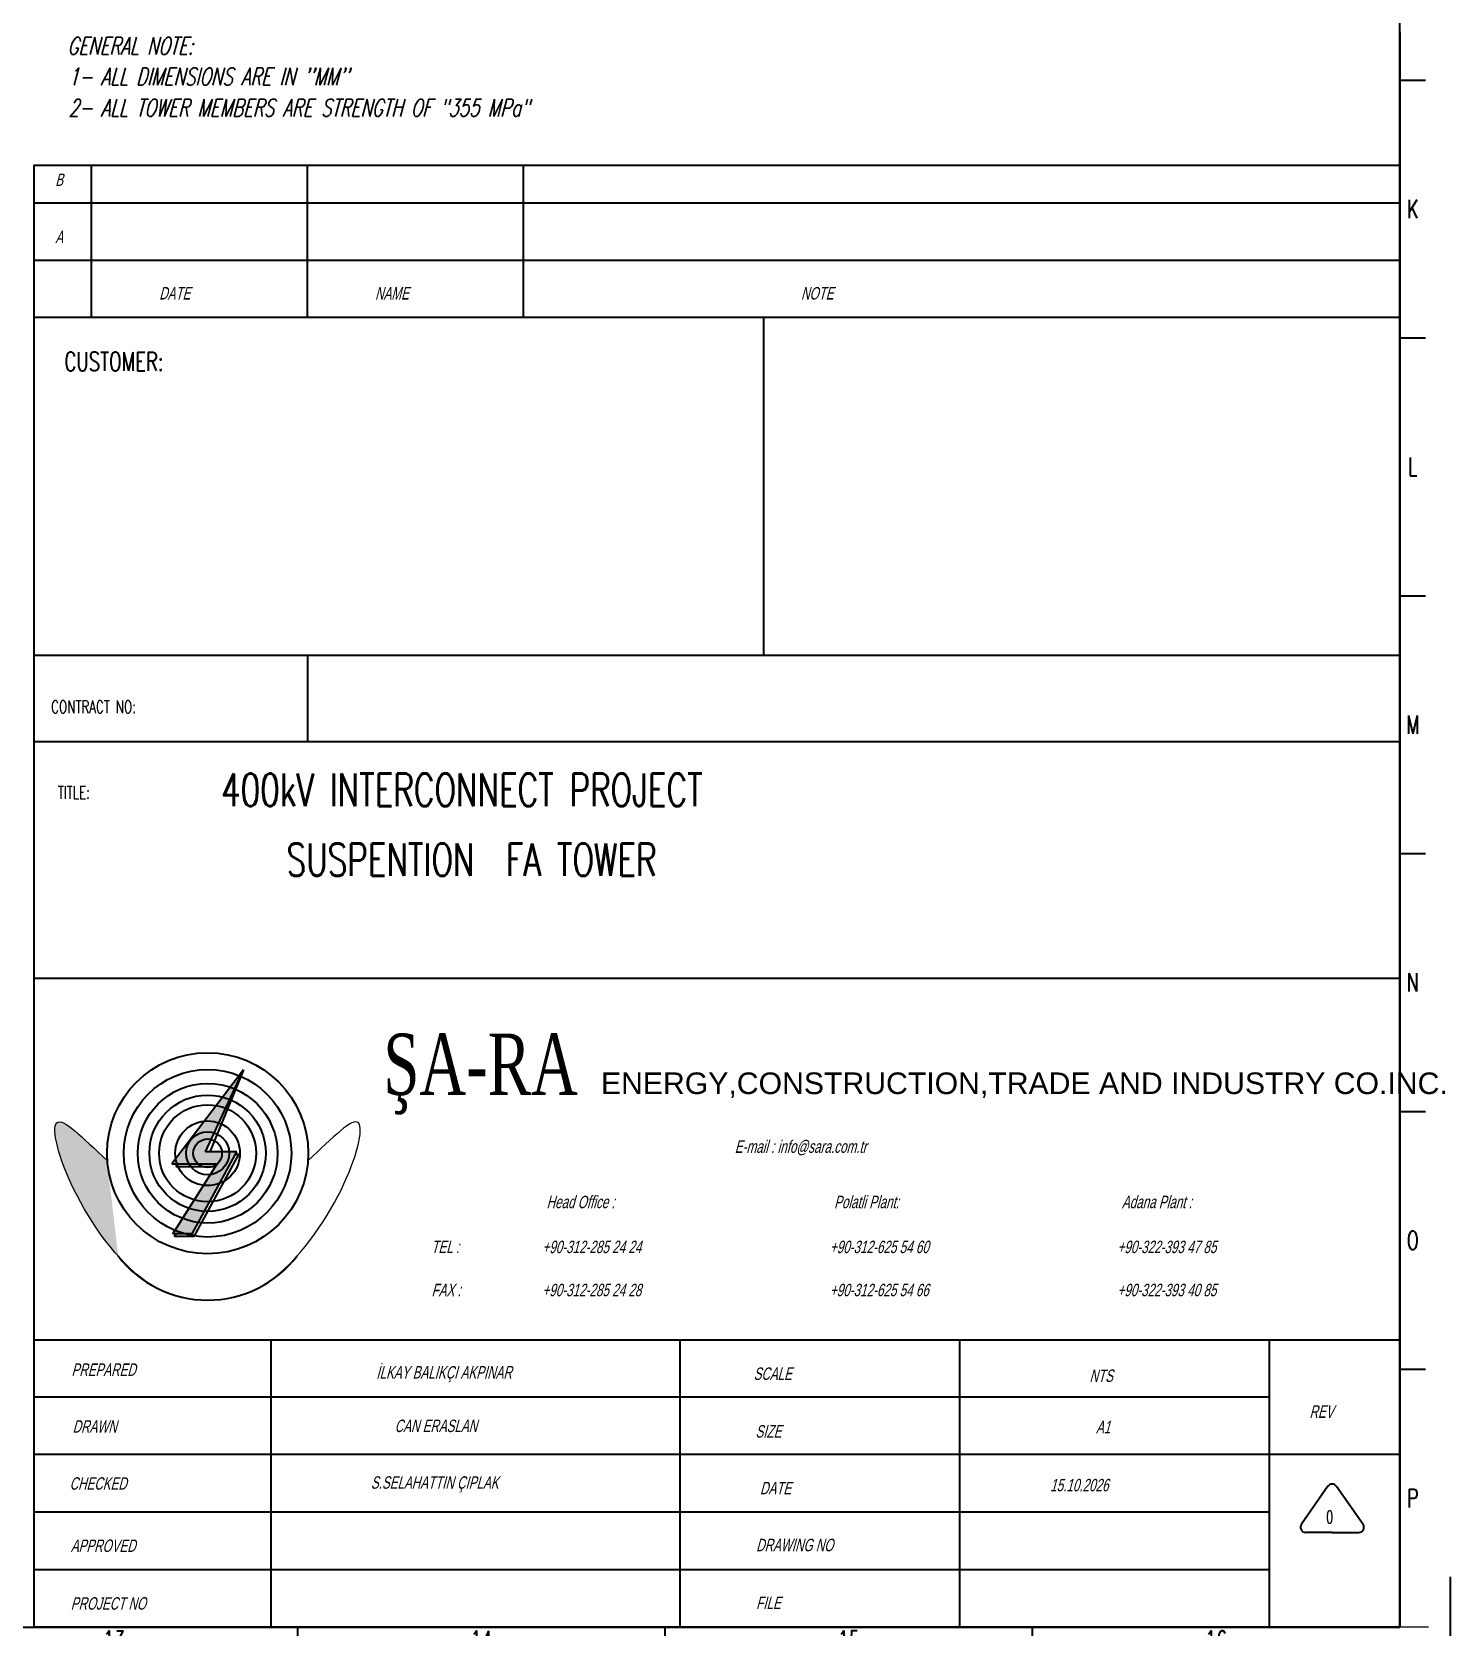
# Model space of a CAD drawing. Header units: millimetres. Extents: x 0 to 841, y 0 to 595.
# Drawn here: x 641.5 to 840.3, y 7.1 to 231.5 of the extents above; entities that cross this region are included whole.
import ezdxf
from ezdxf.enums import TextEntityAlignment as Align

# ---------------------------------------------------------------- set-up
doc = ezdxf.new("R2010")
doc.units = ezdxf.units.MM
for name, color, linetype in [('6', 3, 'Continuous'), ('ANTET', 7, 'Continuous'), ('D5', 4, 'Continuous'), ('M', 7, 'Continuous'), ('O', 1, 'Continuous'), ('P', 3, 'Continuous'), ('S', 9, 'Continuous'), ('Y', 5, 'Continuous')]:
    doc.layers.add(name, color=color, linetype=linetype)
doc.styles.add('C', font='romant.shx', dxfattribs={"width": 0.7})
doc.styles.add('M', font='simplex.shx', dxfattribs={"width": 0.7, "oblique": 15})
doc.styles.add('S', font='simplex', dxfattribs={"width": 0.7})

msp = doc.modelspace()

# ---------------------------------------------------------------- texts
at = {"layer": '6', "linetype": 'Continuous', "insert": (690.93, 90.59), "char_height": 8.6231, "width": 41.1945, "attachment_point": 1, "style": 'C'}
msp.add_mtext('{\\fTimes New Roman|b0|i0|c162|p18;ŞA-RA }', dxfattribs=at)
at = {"layer": 'M', "linetype": 'Continuous', "style": 'M', "oblique": 15, "width": 0.7}
for s, p in [('GENERAL NOTE:', (646.49, 228.34)), ("1- ALL DIMENSIONS ARE IN ''MM''", (646.64, 224.04)), ('2- ALL TOWER MEMBERS ARE STRENGTH OF "355 MPa"', (646.64, 219.65))]:
    msp.add_text(s, height=2.435, dxfattribs=at).set_placement(p)
at = {"layer": 'M', "linetype": 'Continuous', "ltscale": 3, "oblique": 15, "width": 0.7}
for s, height, p in [('B', 1.75, (644.77, 209.86)), ('A', 1.75, (644.77, 201.81)), ('DATE ', 1.753, (659.39, 193.88)), ('NAME ', 1.753, (689.76, 193.88)), ('NOTE', 1.753, (749.68, 193.88)), ('E-mail : info@sara.com.tr', 1.7527, (740.35, 73.81)), ('Head Office :', 1.7527, (713.88, 66.02)), ('Polatli Plant:', 1.7527, (754.33, 66.02)), ('Adana Plant :', 1.7527, (794.8, 66.02)), ('TEL :', 1.753, (697.66, 59.7)), ('+90-312-285 24 24', 1.7527, (713.29, 59.7)), ('+90-312-625 54 60', 1.7527, (753.73, 59.7)), ('+90-322-393 47 85', 1.7527, (794.18, 59.7)), ('FAX :', 1.753, (697.7, 53.63)), ('+90-312-285 24 28', 1.7527, (713.29, 53.63)), ('+90-312-625 54 66', 1.7527, (753.73, 53.63)), ('+90-322-393 40 85', 1.7527, (794.18, 53.63)), ('PREPARED ', 1.753, (647.06, 42.42)), ('İLKAY BALIKÇI AKPINAR', 1.7527, (689.93, 42.05)), ('SCALE', 1.753, (743, 41.86)), ('NTS', 1.753, (790.26, 41.57)), ('REV', 1.753, (821.2, 36.52)), ('DRAWN ', 1.753, (647.21, 34.43)), ('CAN ERASLAN', 1.7527, (692.52, 34.52)), ('A1', 1.753, (791.17, 34.36)), ('SIZE', 1.753, (743.27, 33.75)), ('CHECKED', 1.753, (646.79, 26.41)), ('S.SELAHATTIN ÇIPLAK', 1.7527, (689.16, 26.55)), ('DATE ', 1.753, (743.9, 25.76)), ('15.10.2026', 1.753, (784.71, 26.18)), ('APPROVED', 1.753, (646.95, 17.65)), ('DRAWING NO ', 1.7527, (743.36, 17.75)), ('PROJECT NO', 1.753, (646.95, 9.53)), ('FILE', 1.753, (743.36, 9.63))]:
    msp.add_text(s, height=height, dxfattribs=at).set_placement(p)
at = {"layer": 'M', "ltscale": 3, "style": 'S', "width": 0.7}
msp.add_text('0', height=1.75, dxfattribs=at).set_placement((823.51, 21.7))
at = {"layer": 'M', "linetype": 'Continuous', "insert": (721.53, 85.12), "char_height": 3.0396, "width": 117.8252, "attachment_point": 1}
msp.add_mtext('{\\fArial Unicode MS|b0|i0|c162|p34;\\C0;ENERGY,CONSTRUCTION,TRADE AND INDUSTRY CO.INC.}', dxfattribs=at)
at = {"layer": 'P', "style": 'S', "width": 0.7}
msp.add_text('CUSTOMER:', height=2.651, dxfattribs=at).set_placement((646.07, 183.83))
at = {"layer": 'P', "ltscale": 3, "style": 'S', "width": 0.7}
for s, height, p in [('CONTRACT NO:', 1.7527, (644.19, 135.69)), ('TITLE:', 1.753, (645.12, 123.64))]:
    msp.add_text(s, height=height, dxfattribs=at).set_placement(p)
at = {"layer": 'P', "char_height": 2.7539, "attachment_point": 1, "style": 'S'}
for s, insert in [('{\\H1.66667x;400kV INTERCONNECT PROJECT}', (668.1, 127.19)), (' {\\H1.66667x;SUSPENTION  FA TOWER}', (675.99, 117.36))]:
    msp.add_mtext_dynamic_manual_height_columns(s, width=139.954, gutter_width=0.131, heights=[-4.59], dxfattribs=dict(at, insert=insert))

# ---------------------------------------------------------------- blocks, each defined once
blk = doc.blocks.new('A$C518C54F8')
for p, q in [((0, 12314.4), (0, 12614.7)), ((0, 12614.7), (300.4, 12614.7)), ((17840.8, 12614.7), (17540.5, 12614.7)), ((17840.8, 12314.4), (17840.8, 12614.7)), ((0, 300.4), (0, 0)), ((17840.8, 300.4), (17840.8, 0)), ((0, 0), (300.4, 0)), ((17840.8, 0), (17540.5, 0))]:
    blk.add_line(p, q)
at = {"color": 7}
for p, q in [((1246.5, 12464.6), (1246.5, 12541.5)), ((2342.7, 12464.6), (2342.7, 12541.5)), ((3439, 12464.6), (3439, 12541.5)), ((4535.3, 12464.6), (4535.3, 12541.5)), ((5631.6, 12464.6), (5631.6, 12541.5)), ((6727.9, 12464.6), (6727.9, 12541.5)), ((7824.1, 12464.6), (7824.1, 12541.5)), ((8920.4, 12387.6), (8920.4, 12541.5)), ((10016.7, 12464.6), (10016.7, 12541.5)), ((11113, 12464.6), (11113, 12541.5)), ((12209.3, 12464.6), (12209.3, 12541.5)), ((13305.5, 12464.6), (13305.5, 12541.5)), ((14401.8, 12464.6), (14401.8, 12541.5)), ((15498.1, 12464.6), (15498.1, 12541.5)), ((16594.4, 12464.6), (16594.4, 12541.5)), ((73.8, 11694.9), (150.2, 11694.9)), ((17690.7, 11694.9), (17767.1, 11694.9)), ((73.8, 10925.3), (150.2, 10925.3)), ((17690.7, 10925.3), (17767.1, 10925.3)), ((73.8, 10155.6), (150.2, 10155.6)), ((17690.7, 10155.6), (17767.1, 10155.6)), ((73.8, 9386), (150.2, 9386)), ((17690.7, 9386), (17767.1, 9386)), ((73.8, 8616.3), (150.2, 8616.3)), ((17690.7, 8616.3), (17767.1, 8616.3)), ((73.8, 7846.7), (150.2, 7846.7)), ((17690.7, 7846.7), (17767.1, 7846.7)), ((73.8, 7077), (150.2, 7077)), ((17690.7, 7077), (17767.1, 7077)), ((112, 6307.4), (188.4, 6345.8)), ((188.4, 6345.8), (188.4, 6268.9)), ((73.8, 6307.4), (226.6, 6307.4)), ((188.4, 6268.9), (112, 6307.4)), ((17614.3, 6307.4), (17767.1, 6307.4)), ((73.8, 5537.7), (150.2, 5537.7)), ((17690.7, 5537.7), (17767.1, 5537.7)), ((73.8, 4768.1), (150.2, 4768.1)), ((17690.7, 4768.1), (17767.1, 4768.1)), ((73.8, 3998.4), (150.2, 3998.4)), ((17690.7, 3998.4), (17767.1, 3998.4)), ((73.8, 3228.8), (150.2, 3228.8)), ((17690.7, 3228.8), (17767.1, 3228.8)), ((73.8, 2459.1), (150.2, 2459.1)), ((17690.7, 2459.1), (17767.1, 2459.1)), ((73.8, 1689.5), (150.2, 1689.5)), ((17690.7, 1689.5), (17767.1, 1689.5)), ((73.8, 919.8), (150.2, 919.8)), ((17690.7, 919.8), (17767.1, 919.8)), ((8920.4, 150.2), (8920.4, 227.1)), ((1246.5, 73.2), (1246.5, 150.2)), ((2342.7, 73.2), (2342.7, 150.2)), ((3439, 73.2), (3439, 150.2)), ((4535.3, 73.2), (4535.3, 150.2)), ((5631.6, 73.2), (5631.6, 150.2)), ((6727.9, 73.2), (6727.9, 150.2)), ((7824.1, 73.2), (7824.1, 150.2)), ((8156.5, 73.2), (8156.5, 150.2)), ((8309.3, 73.2), (8309.3, 150.2)), ((8462, 73.2), (8462, 150.2)), ((8614.8, 73.2), (8614.8, 150.2)), ((8767.6, 73.2), (8767.6, 150.2)), ((8882.2, 188.7), (8958.6, 188.7)), ((8920.4, 111.7), (8882.2, 188.7)), ((8958.6, 188.7), (8920.4, 111.7)), ((8920.4, 150.2), (8920.4, 73.2)), ((9073.2, 73.2), (9073.2, 150.2)), ((9226, 73.2), (9226, 150.2)), ((9378.8, 73.2), (9378.8, 150.2)), ((9531.6, 73.2), (9531.6, 150.2)), ((9684.4, 73.2), (9684.4, 150.2)), ((10016.7, 73.2), (10016.7, 150.2)), ((11113, 73.2), (11113, 150.2)), ((12209.3, 73.2), (12209.3, 150.2)), ((13305.5, 73.2), (13305.5, 150.2)), ((14401.8, 73.2), (14401.8, 150.2)), ((15498.1, 73.2), (15498.1, 150.2)), ((16594.4, 73.2), (16594.4, 150.2)), ((8156.5, 73.2), (9684.4, 73.2))]:
    blk.add_line(p, q, dxfattribs=at)
at = {"layer": 'Y'}
for p, q in [((150.2, 12464.6), (150.2, 150.2)), ((17690.7, 12464.6), (150.2, 12464.6)), ((17690.7, 150.2), (17690.7, 12464.6)), ((150.2, 150.2), (17690.7, 150.2))]:
    blk.add_line(p, q, dxfattribs=at)
at = {"color": 7, "style": 'S', "width": 0.7}
for s, height, p in [('1', 54.7, (698.3, 12503)), ('2', 54.7, (1794.6, 12503)), ('3', 54.7, (2890.9, 12503)), ('4', 54.7, (3987.2, 12503)), ('5', 54.7, (5083.4, 12503)), ('6', 54.7, (6179.7, 12503)), ('7', 54.7, (7276, 12503)), ('8', 54.7, (8372.3, 12503)), ('9', 54.7, (9468.6, 12503)), ('10', 54.73, (10564.8, 12503)), ('11', 54.73, (11661.1, 12503)), ('12', 54.73, (12757.4, 12503)), ('13', 54.73, (13853.7, 12503)), ('14', 54.73, (14950, 12503)), ('15', 54.73, (16046.2, 12503)), ('16', 54.73, (17142.5, 12503)), ('A', 54.7, (112, 12079.7)), ('A', 54.7, (17728.9, 12079.7)), ('B', 54.7, (112, 11310.1)), ('B', 54.7, (17728.9, 11310.1)), ('C', 54.7, (112, 10540.4)), ('C', 54.7, (17728.9, 10540.4)), ('D', 54.7, (112, 9770.8)), ('D', 54.7, (17728.9, 9770.8)), ('E', 54.7, (112, 9001.1)), ('E', 54.7, (17728.9, 9001.1)), ('F', 54.7, (112, 8231.5)), ('F', 54.7, (17728.9, 8231.5)), ('G', 54.7, (112, 7461.8)), ('G', 54.7, (17728.9, 7461.8)), ('H', 54.7, (112, 6692.2)), ('H', 54.7, (17728.9, 6692.2)), ('I', 54.7, (112, 5922.5)), ('I', 54.7, (17728.9, 5922.5)), ('J', 54.7, (112, 5152.9)), ('J', 54.7, (17728.9, 5152.9)), ('K', 54.7, (112, 4383.2)), ('K', 54.7, (17728.9, 4383.2)), ('L', 54.7, (112, 3613.6)), ('L', 54.7, (17728.9, 3613.6)), ('M', 54.7, (112, 2843.9)), ('M', 54.7, (17728.9, 2843.9)), ('N', 54.7, (112, 2074.3)), ('N', 54.7, (17728.9, 2074.3)), ('O', 54.7, (112, 1304.6)), ('O', 54.7, (17728.9, 1304.6)), ('P', 54.7, (112, 535)), ('P', 54.7, (17728.9, 535)), ('1', 54.7, (698.3, 111.7)), ('2', 54.7, (1794.6, 111.7)), ('3', 54.7, (2890.9, 111.7)), ('4', 54.7, (3987.2, 111.7)), ('5', 54.7, (5083.4, 111.7)), ('6', 54.7, (6179.7, 111.7)), ('7', 54.7, (7276, 111.7)), ('10', 54.73, (10564.8, 111.7)), ('11', 54.73, (11661.1, 111.7)), ('12', 54.73, (12757.4, 111.7)), ('13', 54.73, (13853.7, 111.7)), ('14', 54.73, (14950, 111.7)), ('15', 54.73, (16046.2, 111.7)), ('16', 54.73, (17142.5, 111.7))]:
    blk.add_text(s, height=height, dxfattribs=at).set_placement(p, align=Align.MIDDLE)
blk = doc.blocks.new('A$C50251DFA')
at = {"layer": 'S', "xscale": 0.66644864548593, "yscale": 0.66644864548593, "zscale": 0.66644864548593}
blk.add_blockref('A$C518C54F8', (0, 0), dxfattribs=at)

# ---------------------------------------------------------------- hatches: boundary and pattern name
at = {"lineweight": 15}
h = msp.add_hatch(color=6, dxfattribs=at)
h.paths.add_polyline_path([(664.9, 64.01, -0.058717), (662.67, 64.58), (661.61, 62.89, 0.031353), (663, 62.4), (664.03, 62.4)])
h.paths.add_polyline_path([(661.61, 62.89), (661.3, 62.4), (663, 62.4, -0.031353)])
h.paths.add_polyline_path([(665.75, 65.57, -0.068264), (663.57, 66), (662.67, 64.58, 0.058717), (664.9, 64.01)])
h.paths.add_polyline_path([(666.49, 66.93, -0.080626), (664.32, 67.19), (663.57, 66, 0.068264), (665.75, 65.57)])
h.paths.add_polyline_path([(667.91, 69.53, -0.129249), (665.62, 69.24), (664.32, 67.19, 0.080626), (666.49, 66.93)])
h.paths.add_polyline_path([(670.31, 73.94), (669.23, 73.94, -0.015472), (669.24, 73.75, -0.379702), (666.56, 70.74), (665.62, 69.24, 0.129249), (667.91, 69.53)])
h.paths.add_polyline_path([(669.24, 73.75, 0.015472), (669.23, 73.94), (668.22, 73.94, -0.023229), (668.22, 73.75, -0.227051), (667.47, 72.18), (666.56, 70.74, 0.379702)], flags=16)
h.paths.add_polyline_path([(668.22, 73.75, 0.023229), (668.22, 73.94), (665.89, 73.94), (666.71, 75.71, 0.490944), (664.18, 73.75, 0.208222), (664.82, 72.27), (667.53, 72.27), (667.47, 72.18, 0.227051)])
h.paths.add_polyline_path([(664.18, 73.75, -0.490944), (666.71, 75.71), (667.14, 76.63, 0.509723), (663.17, 73.75, 0.128131), (663.56, 72.27), (664.82, 72.27, -0.208222)], flags=17)
h.paths.add_polyline_path([(663.17, 73.75, -0.509723), (667.14, 76.63), (667.78, 78.02, 0.114135), (665.75, 78.28), (661.72, 72.99, 0.040916), (661.9, 72.27), (663.56, 72.27, -0.128131)])
h.paths.add_polyline_path([(661.72, 72.99), (661.17, 72.27), (661.9, 72.27, -0.040916)])
h.paths.add_polyline_path([(668.74, 80.09, 0.050562), (667.42, 80.47), (665.75, 78.28, -0.114135), (667.78, 78.02)])
h.paths.add_polyline_path([(669.32, 81.33, 0.031854), (668.33, 81.66), (667.42, 80.47, -0.050562), (668.74, 80.09)])
h.paths.add_polyline_path([(670, 82.81, 0.016819), (669.39, 83.05), (668.33, 81.66, -0.031854), (669.32, 81.33)])
h.paths.add_polyline_path([(670.83, 84.6, 0.004583), (670.63, 84.68), (669.39, 83.05, -0.016819), (670, 82.81)])
h.paths.add_polyline_path([(671.24, 85.48), (670.63, 84.68, -0.004583), (670.83, 84.6)])
h = msp.add_hatch(color=2, dxfattribs=at)
edge = h.paths.add_edge_path()
edge.add_spline(control_points=[(652.06, 72.74), (648.59, 75.96), (641.49, 83.37), (647.16, 66.46), (653.62, 59.3)], knot_values=[79.959444, 79.959444, 79.959444, 79.959444, 108.941835, 153.479825, 153.479825, 153.479825, 153.479825], degree=3, periodic=0)
h = msp.add_hatch(color=6, dxfattribs=at)
h.paths.add_polyline_path([(669.24, 73.75, 0.015472), (669.23, 73.94), (668.22, 73.94, -0.023229), (668.22, 73.75, -0.227051), (667.47, 72.18), (666.56, 70.74, 0.379702)], flags=16)
h.paths.add_polyline_path([(670.31, 73.94), (669.23, 73.94, -0.015472), (669.24, 73.75, -0.379702), (666.56, 70.74), (665.62, 69.24, 0.129249), (667.91, 69.53)])

# ---------------------------------------------------------------- linework, layer by layer
at = {"color": 5}
for p, q in [((833.92, 231.53), (833.92, 7.08)), ((833.92, 7.08), (641.81, 7.08))]:
    msp.add_line(p, q, dxfattribs=at)
for p, q in [((649.89, 191.38), (649.89, 212.8)), ((680.26, 191.38), (680.26, 212.8)), ((710.64, 191.38), (710.64, 212.8)), ((641.81, 207.48), (833.92, 207.48)), ((641.81, 199.43), (833.92, 199.43)), ((641.81, 191.38), (833.92, 191.38)), ((744.45, 143.83), (744.45, 191.38)), ((641.81, 143.83), (833.92, 143.83)), ((680.26, 143.83), (680.26, 131.7)), ((641.81, 131.7), (833.92, 131.7)), ((641.81, 98.39), (833.92, 98.39)), ((671.24, 85.48), (661.17, 72.27)), ((665.89, 73.94), (671.24, 85.48)), ((671.24, 85.48), (666.52, 73.94)), ((661.17, 72.27), (667.53, 72.27)), ((661.3, 62.4), (667.53, 72.27)), ((662.02, 72.27), (661.73, 71.9)), ((661.73, 71.9), (667.29, 71.9)), ((664.03, 62.4), (670.31, 73.94)), ((664.29, 62.03), (670.58, 73.56)), ((670.31, 73.94), (665.89, 73.94)), ((670.58, 73.56), (670.11, 73.56)), ((664.03, 62.4), (661.3, 62.4)), ((661.56, 62.03), (661.8, 62.4)), ((664.29, 62.03), (661.56, 62.03)), ((664.03, 62.4), (664.29, 62.03)), ((641.81, 47.5), (833.92, 47.5)), ((675.12, 7.08), (675.12, 47.5)), ((732.67, 7.08), (732.67, 47.5)), ((772.01, 7.08), (772.01, 47.5)), ((815.56, 7.08), (815.56, 47.5))]:
    msp.add_line(p, q)
at = {"color": 5, "elevation": 0}
msp.add_lwpolyline([(641.81, 7.08), (641.81, 212.8), (833.92, 212.8)], dxfattribs=at)
at = {"color": 1}
for radius in [14.15, 11.79, 9.83, 8.19, 6.82, 4.55, 3.03, 2.02]:
    msp.add_circle((666.2, 73.75), radius, dxfattribs=at)
msp.add_arc((666.2, 68.92), 15.84, -142.6066, -37.3934)
at = {"lineweight": 15, "extrusion": (0, 0.008764, 5.36612e-19)}
for points in [[(657.89, 55.43), (648.74, 61.95), (640.62, 84.27), (648.59, 75.96), (652.06, 72.74)], [(674.51, 55.43), (683.66, 61.95), (691.79, 84.27), (683.82, 75.96), (680.35, 72.74)]]:
    msp.add_open_spline(points, degree=3, knots=[70.948182, 70.948182, 70.948182, 70.948182, 124.497434, 153.479825, 153.479825, 153.479825, 153.479825], dxfattribs=at)
at = {"layer": 'D5', "color": 0, "lineweight": 5, "ltscale": 0.01, "extrusion": (0, 1, 6.12323e-17)}
msp.add_line((837.92, 7.08), (828.17, 7.08), dxfattribs=at)
at = {"layer": 'O'}
for p, q in [((823.79, 26.89), (820.06, 21.55)), ((825, 26.89), (828.73, 21.55)), ((824.39, 20.4), (820.66, 20.4)), ((824.39, 20.4), (828.13, 20.4))]:
    msp.add_line(p, q, dxfattribs=at)
for centre, start, end in [((824.39, 26.47), 34.992, 145.008), ((820.66, 21.13), 145.008, -90), ((828.13, 21.13), -90, 34.992)]:
    msp.add_arc(centre, 0.735, start, end, dxfattribs=at)
at = {"layer": 'S'}
for p, q in [((641.81, 39.46), (815.56, 39.46)), ((641.81, 31.43), (833.92, 31.43)), ((641.81, 23.31), (815.56, 23.31)), ((641.81, 15.2), (815.56, 15.2))]:
    msp.add_line(p, q, dxfattribs=at)

# ---------------------------------------------------------------- block references
at = {"layer": 'ANTET', "color": 5, "xscale": 0.07073170731707315, "yscale": 0.07073170731707315, "zscale": 0.07073170731707315}
msp.add_blockref('A$C50251DFA', (0, 0), dxfattribs=at)

msp.set_redraw_order([(e.dxf.handle, doc.entitydb.next_handle()) for e in msp.query("TEXT MTEXT ATTDEF DIMENSION ARC_DIMENSION")])  # texts and dimensions are drawn at this point

doc.saveas('drawing.dxf')
